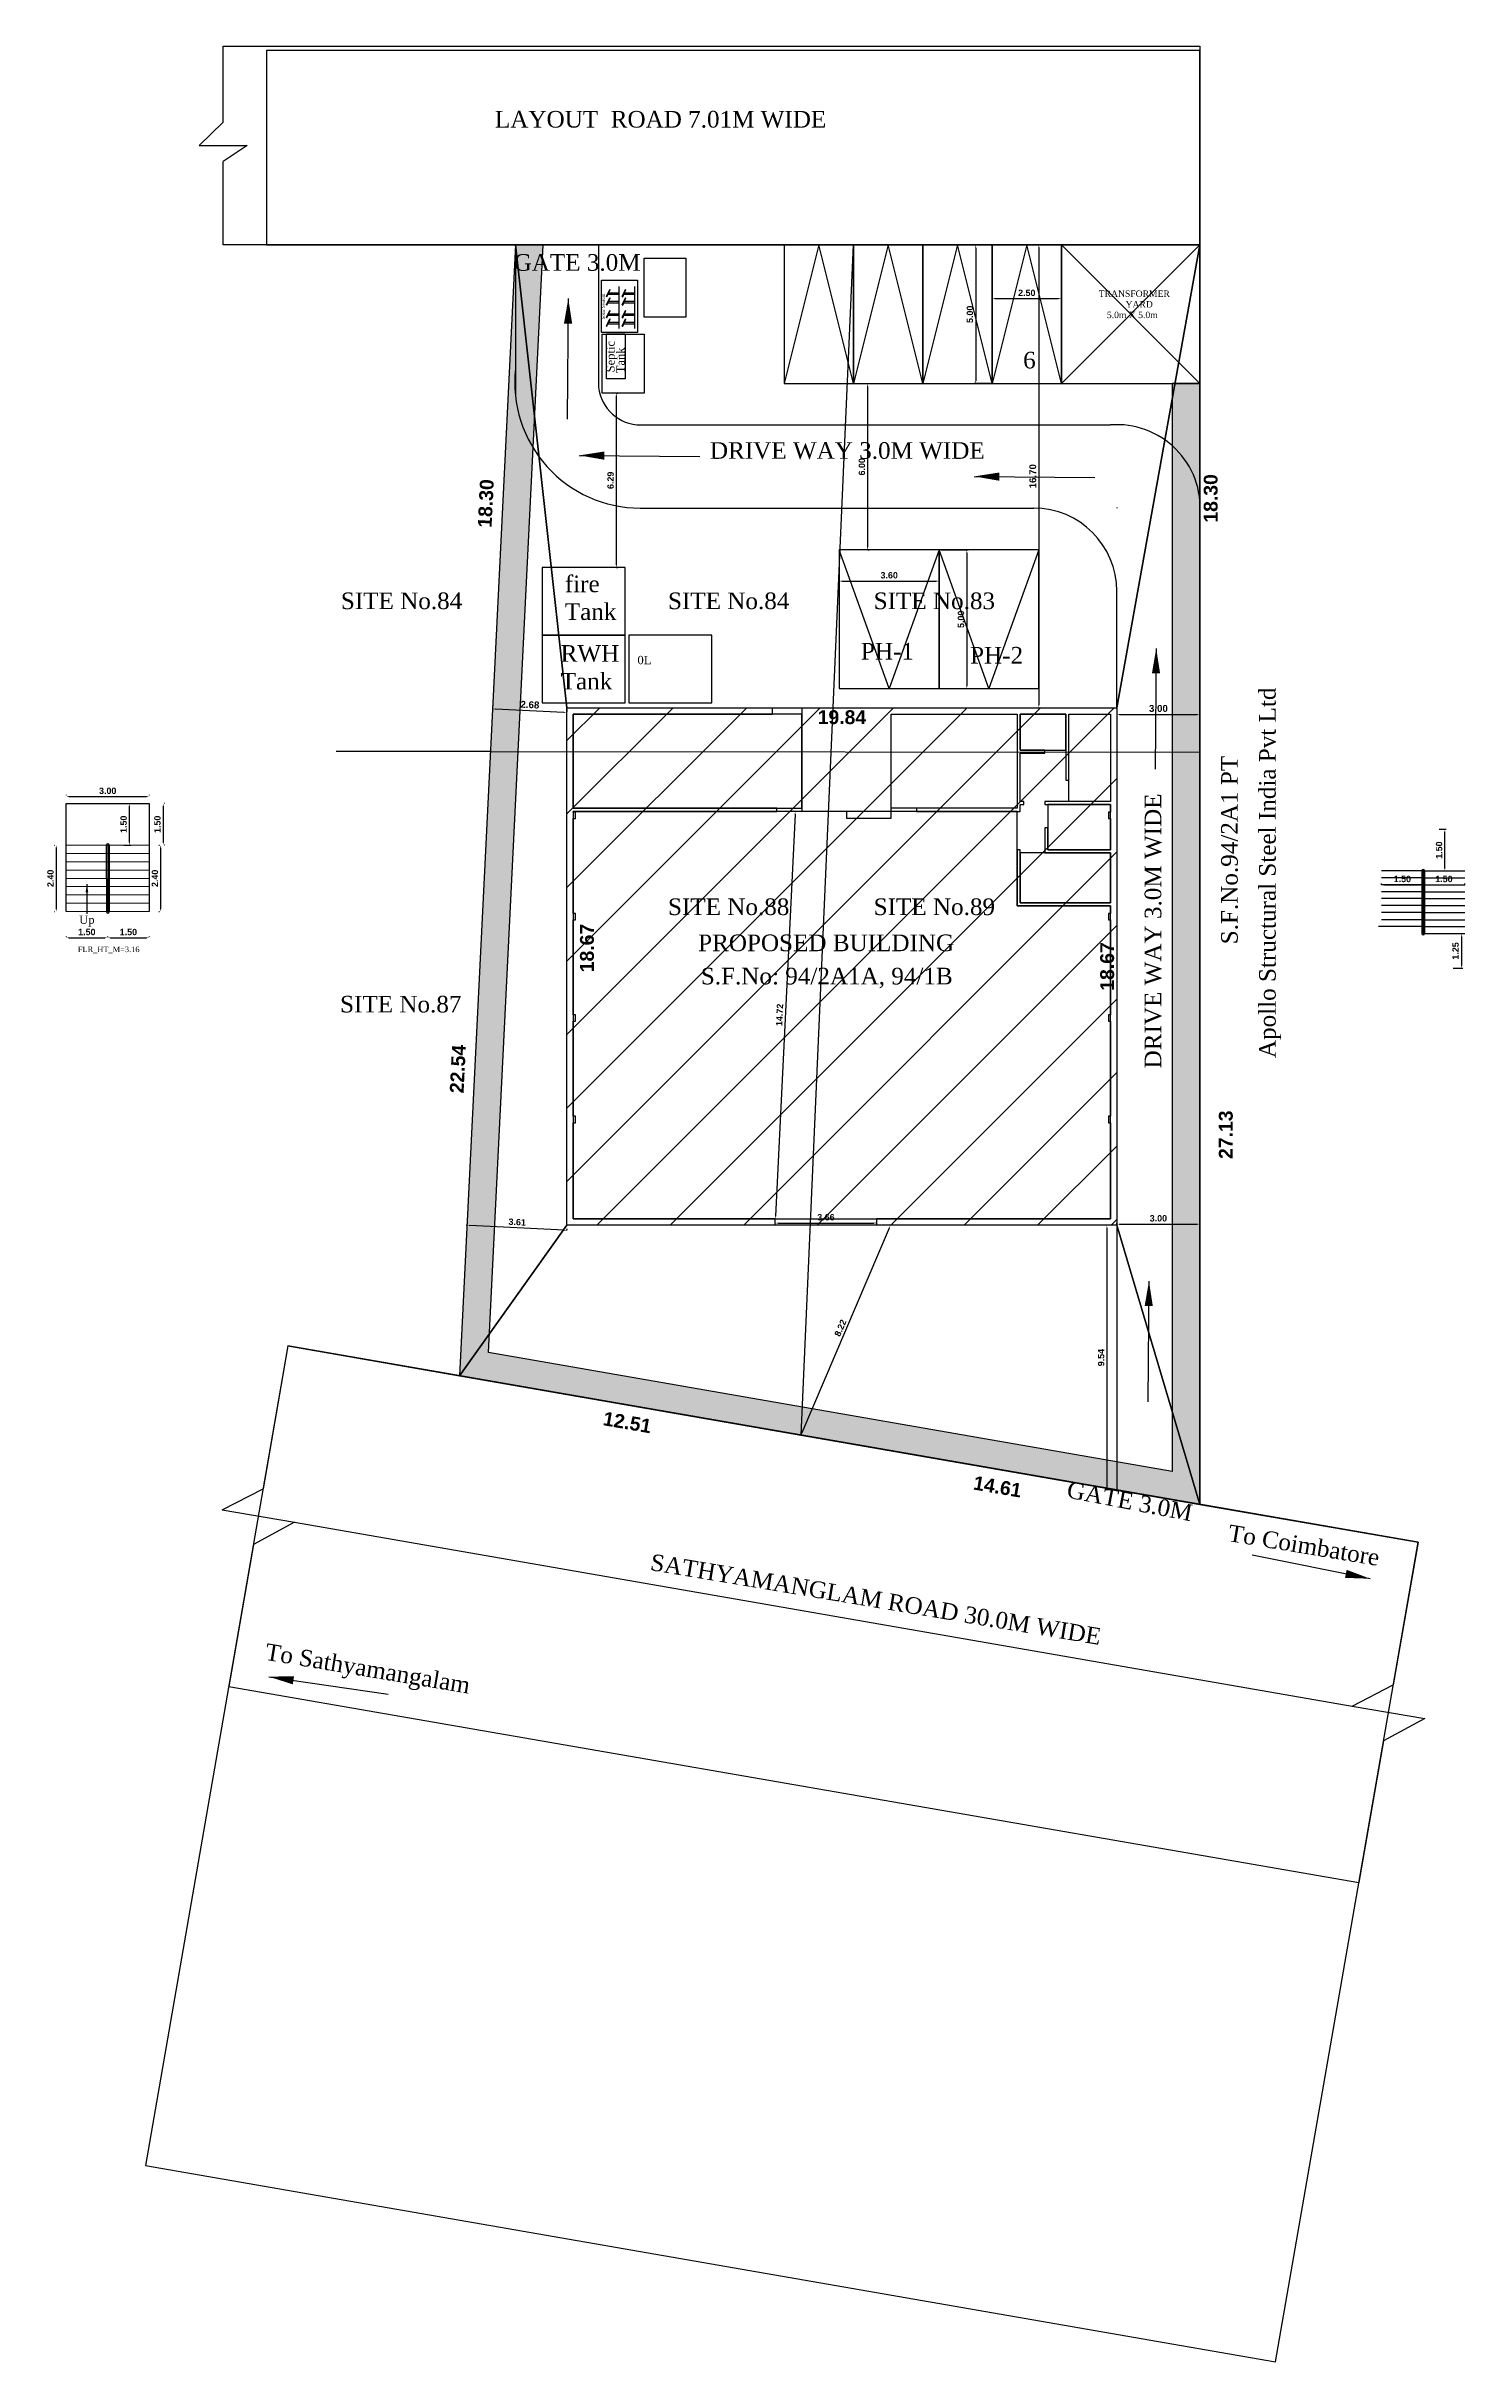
# Model space of a CAD drawing. Header units: metres. Extents: x -54 to 177, y -43 to 77.
# Drawn here: x -48.4 to 2.8, y -6.6 to 76.9 of the extents above; entities that cross this region are included whole.
import ezdxf
from ezdxf.lldxf.tags import DXFTag

# ---------------------------------------------------------------- set-up
doc = ezdxf.new("R2010")
doc.units = ezdxf.units.M
doc.header["$LTSCALE"] = 2
doc.header["$MEASUREMENT"] = 0
doc.header["$PDMODE"] = 34
doc.header["$PDSIZE"] = -2
for name, color, linetype in [('BLK_1_COVERED_AREA', 140, 'Continuous'), ('BLK_1_FLR_0_BLT_UP_AREA', 52, 'Continuous'), ('BLK_1_FLR_0_CARPET_AREA', 52, 'Continuous'), ('BLK_1_FLR_0_EXIT_WIDTH_DOOR', 2, 'Continuous'), ('BLK_1_FLR_0_REGULAR_ROOM', 2, 'Continuous'), ('BLK_1_FLR_0_WC_BATH', 233, 'Continuous'), ('BLK_1_FLR_1_STAIR_1', 1, 'Continuous'), ('BLK_1_LVL_0_BLDG_FOOT_PRINT', 1, 'Continuous'), ('BLK_1_LVL_0_FRONT_SETBACK', 2, 'Continuous'), ('BLK_1_LVL_0_REAR_SETBACK', 11, 'Continuous'), ('BLK_1_LVL_0_SIDE_SETBACK1', 171, 'Continuous'), ('BLK_1_LVL_0_SIDE_SETBACK2', 102, 'Continuous'), ('DA_PARKING', 1, 'Continuous'), ('DRIVEWAY', 255, 'Continuous'), ('PARKING_SLOT', 30, 'Continuous'), ('PLOT_BOUNDARY', 70, 'Continuous'), ('ROAD_WIDTH', 1, 'Continuous'), ('RWH', 130, 'Continuous'), ('SEPTIC_TANK_n', 2, 'Continuous'), ('SURRENDER_ROAD_WIDTH', 2, 'Continuous'), ('UG_SUMP', 194, 'Continuous'), ('wall', 7, 'Continuous'), ('WASTE_MANAGEMENT', 240, 'Continuous'), ('WATER_TANK_CALCULATION', 6, 'Continuous')]:
    doc.layers.add(name, color=color, linetype=linetype)
for name, color, linetype, lineweight in [('BLK_1_FLR_1_STAIR_1_FLIGHT_1', 7, 'Continuous', 0), ('BLK_1_FLR_1_STAIR_1_FLIGHT_2', 7, 'Continuous', 0), ('BLK_1_FLR_1_STAIR_1_LANDING_1', 7, 'Continuous', 0), ('DIST_EXIT', 7, 'Continuous', 0)]:
    doc.layers.add(name, color=color, linetype=linetype, lineweight=lineweight)
doc.styles.add('ANAND', font='times.ttf')
doc.styles.get("Standard").update_dxf_attribs({"font": 'swisseb.ttf'})
tags = doc.linetypes.add('HIDDEN2', pattern=[4.7625, 3.175, -1.5875]).pattern_tags.tags
tags[6:7] = [DXFTag(74, 4), DXFTag(75, 0), DXFTag(340, '0'), DXFTag(46, 1.0), DXFTag(50, 0.0), DXFTag(44, 0.0), DXFTag(45, 0.0)]
tags[4:5] = [DXFTag(74, 4), DXFTag(75, 0), DXFTag(340, '0'), DXFTag(46, 1.0), DXFTag(50, 0.0), DXFTag(44, 0.0), DXFTag(45, 0.0)]
doc.dimstyles.new('V1', dxfattribs={"dimtxt": 0.23, "dimasz": 0.1, "dimexe": 0.05, "dimexo": 0.0625, "dimgap": 0.09, "dimtad": 1, "dimzin": 0, "dimdsep": 46, "dimtxsty": 'Standard', "dimcen": 0.09, "dimadec": 0, "dimazin": 0, "dimtfac": 1, "dimtix": 1, "dimtofl": 0, "dimtmove": 2, "dimatfit": 0, "dimfxl": 0, "dimtolj": 1, "dimtzin": 0, "dimarcsym": 0})

msp = doc.modelspace()

# ---------------------------------------------------------------- texts
at = {"style": 'ANAND'}
for s, height, p in [('LAYOUT  ROAD 7.01M WIDE', 0.6, (-32.167, 74.0001)), ('GATE 3.0M', 0.6, (-31.4926, 68.8365)), ('TRANSFORMER', 0.23, (-10.3796, 67.8955)), ('YARD', 0.23, (-9.4115, 67.5122)), ('5.0m X 5.0m', 0.23, (-10.0849, 67.1288)), ('6', 0.6, (-13.1076, 65.3134)), ('DRIVE WAY 3.0M WIDE', 0.6, (-24.4088, 62.054)), ('SITE No.84', 0.6, (-37.727, 56.6324)), ('SITE No.84', 0.6, (-25.9227, 56.6324)), ('SITE No.83', 0.6, (-18.5011, 56.6324)), ('PH-1', 0.6, (-18.9596, 54.8141)), ('PH-2', 0.6, (-15.0212, 54.6699)), ('SITE No.88', 0.6, (-25.9227, 45.5992)), ('SITE No.89', 0.6, (-18.5011, 45.5992)), ('Up', 0.3, (-47.1689, 45.283)), ('PROPOSED BUILDING', 0.6, (-24.8349, 44.2964)), ('S.F.No: 94/2A1A, 94/1B', 0.6, (-24.7374, 43.0983)), ('SITE No.87', 0.6, (-37.7554, 42.0856))]:
    msp.add_text(s, height=height, dxfattribs=at).set_placement(p)
for s, height, rotation, p in [('Solar System', 0.115, 90, (-28.199, 67.0823)), ('Septic', 0.3, 90, (-27.8466, 65.1716)), ('Tank', 0.3, 90, (-27.4851, 65.1404)), ('Apollo Structural Steel India Pvt Ltd', 0.6, 90, (-3.9934, 40.4399)), ('S.F.No.94/2A1 PT', 0.6, 90, (-5.3638, 44.5451)), ('DRIVE WAY 3.0M WIDE', 0.6, 90, (-8.1223, 40.0683)), ('GATE 3.0M', 0.6, 349.109079, (-11.5662, 24.5994)), ('To Coimbatore', 0.6, 350.549021, (-5.7434, 23.029)), ('SATHYAMANGLAM ROAD 30.0M WIDE', 0.6, 350.549021, (-26.5912, 21.9771)), ('To Sathyamangalam', 0.6, 350.549021, (-40.4916, 18.7452))]:
    msp.add_text(s, height=height, rotation=rotation, dxfattribs=at).set_placement(p)
at = {"char_height": 0.6, "width": 2.130714, "attachment_point": 1, "style": 'ANAND'}
for s, insert in [('fire Tank', (-29.6452, 57.8427)), ('RWH\\PTank', (-29.7952, 55.3345))]:
    msp.add_mtext(s, dxfattribs=dict(at, insert=insert))
at = {"layer": 'BLK_1_FLR_1_STAIR_1', "linetype": 'Continuous', "insert": (-46.1045, 44.4625), "char_height": 0.2, "width": 2.4, "attachment_point": 2, "style": 'ANAND'}
msp.add_mtext('FLR_HT_M=3.16', dxfattribs=at)
at = {"layer": 'UG_SUMP', "color": 194, "insert": (-27.1367, 54.9472), "char_height": 0.3, "width": 2.130714, "attachment_point": 1, "style": 'ANAND'}
msp.add_mtext(' 0L', dxfattribs=at)

# ---------------------------------------------------------------- blocks, each defined once
blk = doc.blocks.new('*D84')
at = {"color": 0, "lineweight": -2}
for p, q in [((-12.913, 69.776), (-12.491, 69.776)), ((-12.541, 69.676), (-12.541, 53.178)), ((-12.913, 53.078), (-12.491, 53.078))]:
    blk.add_line(p, q, dxfattribs=at)
at = {"color": 0}
for points in [[(-12.558, 69.676), (-12.524, 69.676), (-12.541, 69.776)], [(-12.558, 53.178), (-12.524, 53.178), (-12.541, 53.078)]]:
    blk.add_solid(points, dxfattribs=at)
at = {"layer": 'Defpoints', "color": 0}
for p in [(-12.976, 69.776), (-12.976, 53.078), (-12.541, 53.078)]:
    blk.add_point(p, dxfattribs=at)
at = {"color": 0, "insert": (-12.759, 61.427), "char_height": 0.25, "attachment_point": 5, "rotation": 90}
blk.add_mtext('\\A1;16.70', dxfattribs=at)
blk = doc.blocks.new('*D85')
at = {"color": 0, "lineweight": -2}
for p, q in [((-32.249, 53.149), (-32.257, 52.984)), ((-29.677, 52.906), (-32.155, 53.029)), ((-29.572, 53.016), (-29.58, 52.851))]:
    blk.add_line(p, q, dxfattribs=at)
at = {"color": 0}
for points in [[(-32.154, 53.045), (-32.156, 53.012), (-32.255, 53.034)], [(-29.676, 52.923), (-29.678, 52.889), (-29.577, 52.901)]]:
    blk.add_solid(points, dxfattribs=at)
at = {"layer": 'Defpoints', "color": 0}
for p in [(-32.255, 53.034), (-32.246, 53.211), (-29.568, 53.078)]:
    blk.add_point(p, dxfattribs=at)
at = {"color": 0, "insert": (-30.905, 53.186), "char_height": 0.25, "attachment_point": 5, "rotation": 357.16423}
blk.add_mtext('\\A1;2.68', dxfattribs=at)
blk = doc.blocks.new('*D86')
at = {"color": 0, "lineweight": -2}
for p, q in [((-9.726, 53.016), (-9.726, 52.781)), ((-9.626, 52.831), (-6.826, 52.831)), ((-6.726, 53.016), (-6.726, 52.781))]:
    blk.add_line(p, q, dxfattribs=at)
at = {"color": 0}
for points in [[(-9.626, 52.848), (-9.626, 52.815), (-9.726, 52.831)], [(-6.826, 52.848), (-6.826, 52.815), (-6.726, 52.831)]]:
    blk.add_solid(points, dxfattribs=at)
at = {"layer": 'Defpoints', "color": 0}
for p in [(-9.726, 53.078), (-6.726, 53.078), (-6.726, 52.831)]:
    blk.add_point(p, dxfattribs=at)
at = {"color": 0, "insert": (-8.226, 53.05), "char_height": 0.25, "attachment_point": 5}
blk.add_mtext('\\A1;3.00', dxfattribs=at)
blk = doc.blocks.new('*D38')
at = {"layer": 'Defpoints', "color": 0}
for p in [(-32.599, 51.288), (-30.578, 51.187), (-31.693, 28.672)]:
    blk.add_point(p, dxfattribs=at)
at = {"color": 0, "insert": (-33.503, 40.047), "char_height": 0.5, "attachment_point": 5, "rotation": 87.16423}
blk.add_mtext('\\A1;22.54', dxfattribs=at)
blk = doc.blocks.new('*D39')
at = {"layer": 'Defpoints', "color": 0}
for p in [(-31.694, 69.565), (-29.672, 69.465), (-30.578, 51.187)]:
    blk.add_point(p, dxfattribs=at)
at = {"color": 0, "insert": (-32.493, 60.444), "char_height": 0.5, "attachment_point": 5, "rotation": 87.16423}
blk.add_mtext('\\A1;18.30', dxfattribs=at)
blk = doc.blocks.new('*D87')
at = {"layer": 'Defpoints', "color": 0}
for p in [(-33.446, 28.983), (-21.12, 26.844), (-21.286, 25.888)]:
    blk.add_point(p, dxfattribs=at)
at = {"color": 0, "insert": (-27.39, 27.299), "char_height": 0.5, "attachment_point": 5, "rotation": 350.15512}
blk.add_mtext('\\A1;12.51', dxfattribs=at)
blk = doc.blocks.new('*D88')
at = {"layer": 'Defpoints', "color": 0}
for p in [(-21.12, 26.844), (-6.726, 24.346), (-6.892, 23.389)]:
    blk.add_point(p, dxfattribs=at)
at = {"color": 0, "insert": (-14.03, 24.98), "char_height": 0.5, "attachment_point": 5, "rotation": 350.15512}
blk.add_mtext('\\A1;14.61', dxfattribs=at)
blk = doc.blocks.new('*D40')
at = {"layer": 'Defpoints', "color": 0}
for p in [(-26.049, 53.744), (-28.497, 35.075), (-26.049, 35.075)]:
    blk.add_point(p, dxfattribs=at)
at = {"color": 0, "insert": (-28.844, 44.409), "char_height": 0.5, "attachment_point": 5, "rotation": 90}
blk.add_mtext('\\A1;18.67', dxfattribs=at)
blk = doc.blocks.new('*D41')
at = {"layer": 'Defpoints', "color": 0}
for p in [(-9.286, 51.241), (-9.286, 24.111), (-5.445, 24.111)]:
    blk.add_point(p, dxfattribs=at)
at = {"color": 0, "insert": (-5.792, 37.676), "char_height": 0.5, "attachment_point": 5, "rotation": 90}
blk.add_mtext('\\A1;27.13', dxfattribs=at)
blk = doc.blocks.new('*D42')
at = {"layer": 'Defpoints', "color": 0}
for p in [(-6.726, 69.776), (-5.989, 69.776), (-6.726, 51.476)]:
    blk.add_point(p, dxfattribs=at)
at = {"color": 0, "insert": (-6.336, 60.626), "char_height": 0.5, "attachment_point": 5, "rotation": 90}
blk.add_mtext('\\A1;18.30', dxfattribs=at)
blk = doc.blocks.new('*D43')
at = {"color": 0, "lineweight": -2}
for p, q in [((-14.288, 69.766), (-14.869, 69.766)), ((-14.819, 69.666), (-14.819, 64.866)), ((-14.288, 64.766), (-14.869, 64.766))]:
    blk.add_line(p, q, dxfattribs=at)
at = {"color": 0}
for points in [[(-14.835, 69.666), (-14.802, 69.666), (-14.819, 69.766)], [(-14.835, 64.866), (-14.802, 64.866), (-14.819, 64.766)]]:
    blk.add_solid(points, dxfattribs=at)
at = {"layer": 'Defpoints', "color": 0}
for p in [(-14.226, 69.766), (-14.819, 64.766), (-14.226, 64.766)]:
    blk.add_point(p, dxfattribs=at)
at = {"color": 0, "insert": (-15.027, 67.266), "char_height": 0.23, "attachment_point": 5, "rotation": 90}
blk.add_mtext('\\A1;5.00', dxfattribs=at)
blk = doc.blocks.new('*D44')
at = {"color": 0, "lineweight": -2}
for p, q in [((-14.226, 67.831), (-14.226, 67.881)), ((-14.126, 67.831), (-11.826, 67.831)), ((-11.726, 67.831), (-11.726, 67.881))]:
    blk.add_line(p, q, dxfattribs=at)
at = {"color": 0}
for points in [[(-14.126, 67.847), (-14.126, 67.814), (-14.226, 67.831)], [(-11.826, 67.847), (-11.826, 67.814), (-11.726, 67.831)]]:
    blk.add_solid(points, dxfattribs=at)
at = {"layer": 'Defpoints', "color": 0}
for p in [(-14.226, 67.783), (-11.726, 67.831), (-11.726, 67.783)]:
    blk.add_point(p, dxfattribs=at)
at = {"color": 0, "insert": (-12.976, 68.039), "char_height": 0.23, "attachment_point": 5}
blk.add_mtext('\\A1;2.50', dxfattribs=at)
blk = doc.blocks.new('*D45')
at = {"color": 0, "lineweight": -2}
for p, q in [((-19.741, 57.497), (-19.741, 57.694)), ((-19.641, 57.644), (-16.241, 57.644)), ((-16.141, 57.497), (-16.141, 57.694))]:
    blk.add_line(p, q, dxfattribs=at)
at = {"color": 0}
for points in [[(-19.641, 57.661), (-19.641, 57.627), (-19.741, 57.644)], [(-16.241, 57.661), (-16.241, 57.627), (-16.141, 57.644)]]:
    blk.add_solid(points, dxfattribs=at)
at = {"layer": 'Defpoints', "color": 0}
for p in [(-16.141, 57.644), (-19.741, 57.434), (-16.141, 57.434)]:
    blk.add_point(p, dxfattribs=at)
at = {"color": 0, "insert": (-17.941, 57.852), "char_height": 0.23, "attachment_point": 5}
blk.add_mtext('\\A1;3.60', dxfattribs=at)
blk = doc.blocks.new('*D46')
at = {"color": 0, "lineweight": -2}
for p, q in [((-16.078, 58.766), (-15.091, 58.766)), ((-15.141, 58.666), (-15.141, 53.866)), ((-16.078, 53.766), (-15.091, 53.766))]:
    blk.add_line(p, q, dxfattribs=at)
at = {"color": 0}
for points in [[(-15.158, 58.666), (-15.124, 58.666), (-15.141, 58.766)], [(-15.158, 53.866), (-15.124, 53.866), (-15.141, 53.766)]]:
    blk.add_solid(points, dxfattribs=at)
at = {"layer": 'Defpoints', "color": 0}
for p in [(-16.141, 58.766), (-16.141, 53.766), (-15.141, 53.766)]:
    blk.add_point(p, dxfattribs=at)
at = {"color": 0, "insert": (-15.349, 56.266), "char_height": 0.23, "attachment_point": 5, "rotation": 90}
blk.add_mtext('\\A1;5.00', dxfattribs=at)
blk = doc.blocks.new('*D90')
at = {"layer": 'Defpoints', "color": 0}
for p in [(-9.726, 53.078), (-9.726, 53.078), (-9.726, 34.41)]:
    blk.add_point(p, dxfattribs=at)
at = {"color": 0, "insert": (-10.073, 43.744), "char_height": 0.5, "attachment_point": 5, "rotation": 90}
blk.add_mtext('\\A1;18.67', dxfattribs=at)
blk = doc.blocks.new('*D91')
at = {"layer": 'Defpoints', "color": 0}
for p in [(-29.568, 53.078), (-9.726, 53.078), (-29.568, 52.386)]:
    blk.add_point(p, dxfattribs=at)
at = {"color": 0, "insert": (-19.647, 52.732), "char_height": 0.5, "attachment_point": 5}
blk.add_mtext('\\A1;19.84', dxfattribs=at)
blk = doc.blocks.new('*D92')
at = {"color": 0, "lineweight": -2}
for p, q in [((-9.726, 34.452), (-9.726, 34.502)), ((-9.626, 34.452), (-6.826, 34.452)), ((-6.726, 34.452), (-6.726, 34.502))]:
    blk.add_line(p, q, dxfattribs=at)
at = {"color": 0}
for points in [[(-9.626, 34.468), (-9.626, 34.435), (-9.726, 34.452)], [(-6.826, 34.468), (-6.826, 34.435), (-6.726, 34.452)]]:
    blk.add_solid(points, dxfattribs=at)
at = {"layer": 'Defpoints', "color": 0}
for p in [(-9.726, 34.41), (-6.726, 34.452), (-6.726, 34.41)]:
    blk.add_point(p, dxfattribs=at)
at = {"color": 0, "insert": (-8.226, 34.66), "char_height": 0.23, "attachment_point": 5}
blk.add_mtext('\\A1;3.00', dxfattribs=at)
blk = doc.blocks.new('*D93')
at = {"color": 0, "lineweight": -2}
for p, q in [((-9.788, 34.41), (-10.135, 34.41)), ((-10.085, 34.31), (-10.085, 24.966)), ((-9.788, 24.866), (-10.135, 24.866))]:
    blk.add_line(p, q, dxfattribs=at)
at = {"color": 0}
for points in [[(-10.102, 34.31), (-10.068, 34.31), (-10.085, 34.41)], [(-10.102, 24.966), (-10.068, 24.966), (-10.085, 24.866)]]:
    blk.add_solid(points, dxfattribs=at)
at = {"layer": 'Defpoints', "color": 0}
for p in [(-9.726, 34.41), (-10.085, 24.866), (-9.726, 24.866)]:
    blk.add_point(p, dxfattribs=at)
at = {"color": 0, "insert": (-10.293, 29.638), "char_height": 0.23, "attachment_point": 5, "rotation": 90}
blk.add_mtext('\\A1;9.54', dxfattribs=at)
blk = doc.blocks.new('*D94')
at = {"color": 0, "lineweight": -2}
for p, q in [((-33.178, 34.407), (-33.175, 34.457)), ((-29.668, 34.233), (-33.078, 34.402)), ((-29.568, 34.228), (-29.566, 34.278))]:
    blk.add_line(p, q, dxfattribs=at)
at = {"color": 0}
for points in [[(-33.077, 34.418), (-33.079, 34.385), (-33.178, 34.407)], [(-29.668, 34.25), (-29.669, 34.216), (-29.568, 34.228)]]:
    blk.add_solid(points, dxfattribs=at)
at = {"layer": 'Defpoints', "color": 0}
for p in [(-33.178, 34.407), (-33.178, 34.407), (-29.568, 34.228)]:
    blk.add_point(p, dxfattribs=at)
at = {"color": 0, "insert": (-31.363, 34.525), "char_height": 0.23, "attachment_point": 5, "rotation": 357.16423}
blk.add_mtext('\\A1;3.61', dxfattribs=at)
blk = doc.blocks.new('*D130')
at = {"layer": 'Defpoints', "color": 0}
for p in [(-27.785, 64.421), (-27.785, 64.421), (-27.785, 58.134)]:
    blk.add_point(p, dxfattribs=at)
at = {"layer": 'SEPTIC_TANK_n', "color": 0, "lineweight": -2}
for p, q in [((-27.785, 64.421), (-27.735, 64.421)), ((-27.785, 58.234), (-27.785, 64.321)), ((-27.785, 58.134), (-27.735, 58.134))]:
    blk.add_line(p, q, dxfattribs=at)
at = {"layer": 'SEPTIC_TANK_n', "color": 0}
for points in [[(-27.801, 64.321), (-27.768, 64.321), (-27.785, 64.421)], [(-27.801, 58.234), (-27.768, 58.234), (-27.785, 58.134)]]:
    blk.add_solid(points, dxfattribs=at)
at = {"layer": 'SEPTIC_TANK_n', "color": 0, "insert": (-27.993, 61.278), "char_height": 0.23, "attachment_point": 5, "rotation": 90}
blk.add_mtext('\\A1;6.29', dxfattribs=at)
blk = doc.blocks.new('*D131')
at = {"layer": 'Defpoints', "color": 0}
for p in [(-17.896, 34.41), (-17.896, 34.41), (-21.12, 26.844)]:
    blk.add_point(p, dxfattribs=at)
at = {"layer": 'DIST_EXIT', "color": 0, "lineweight": -2}
for p, q in [((-21.081, 26.936), (-17.935, 34.318)), ((-17.953, 34.434), (-17.942, 34.429)), ((-21.178, 26.868), (-21.166, 26.863))]:
    blk.add_line(p, q, dxfattribs=at)
at = {"layer": 'DIST_EXIT', "color": 0}
for points in [[(-17.95, 34.324), (-17.92, 34.311), (-17.896, 34.41)], [(-21.097, 26.942), (-21.066, 26.929), (-21.12, 26.844)]]:
    blk.add_solid(points, dxfattribs=at)
at = {"layer": 'DIST_EXIT', "color": 0, "insert": (-19.7, 30.708), "char_height": 0.23, "attachment_point": 5, "rotation": 66.91615}
blk.add_mtext('\\A1;8.22', dxfattribs=at)
blk = doc.blocks.new('*D132')
at = {"layer": 'BLK_1_FLR_0_EXIT_WIDTH_DOOR', "color": 0, "linetype": 'Continuous', "lineweight": -2}
for p, q in [((-22.052, 34.49), (-22.052, 34.54)), ((-18.393, 34.49), (-18.393, 34.54))]:
    blk.add_line(p, q, dxfattribs=at)
at = {"layer": 'BLK_1_FLR_0_EXIT_WIDTH_DOOR', "color": 0, "lineweight": -2}
blk.add_line((-21.952, 34.49), (-18.493, 34.49), dxfattribs=at)
at = {"layer": 'BLK_1_FLR_0_EXIT_WIDTH_DOOR', "color": 0}
for points in [[(-21.952, 34.506), (-21.952, 34.473), (-22.052, 34.49)], [(-18.493, 34.506), (-18.493, 34.473), (-18.393, 34.49)]]:
    blk.add_solid(points, dxfattribs=at)
at = {"layer": 'Defpoints', "color": 0}
for p in [(-22.052, 34.49), (-18.393, 34.49), (-18.393, 34.49)]:
    blk.add_point(p, dxfattribs=at)
at = {"layer": 'BLK_1_FLR_0_EXIT_WIDTH_DOOR', "color": 0, "insert": (-20.223, 34.698), "char_height": 0.23, "attachment_point": 5}
blk.add_mtext('\\A1;3.66', dxfattribs=at)
blk = doc.blocks.new('*D133')
at = {"layer": 'Defpoints', "color": 0}
for p in [(-18.717, 64.766), (-18.717, 64.766), (-18.717, 58.766)]:
    blk.add_point(p, dxfattribs=at)
at = {"layer": 'DRIVEWAY', "color": 0, "lineweight": -2}
for p, q in [((-18.717, 64.766), (-18.667, 64.766)), ((-18.717, 58.866), (-18.717, 64.666)), ((-18.717, 58.766), (-18.667, 58.766))]:
    blk.add_line(p, q, dxfattribs=at)
at = {"layer": 'DRIVEWAY', "color": 0}
for points in [[(-18.734, 64.666), (-18.7, 64.666), (-18.717, 64.766)], [(-18.734, 58.866), (-18.7, 58.866), (-18.717, 58.766)]]:
    blk.add_solid(points, dxfattribs=at)
at = {"layer": 'DRIVEWAY', "color": 0, "insert": (-18.925, 61.766), "char_height": 0.23, "attachment_point": 5, "rotation": 90}
blk.add_mtext('\\A1;6.00', dxfattribs=at)
blk = doc.blocks.new('*D134')
at = {"layer": 'BLK_1_FLR_1_STAIR_1_FLIGHT_1', "color": 0, "linetype": 'Continuous', "lineweight": -2}
for p, q in [((-47.643, 44.841), (-47.643, 44.828)), ((-47.543, 44.778), (-46.243, 44.778)), ((-46.143, 44.841), (-46.143, 44.828))]:
    blk.add_line(p, q, dxfattribs=at)
at = {"layer": 'BLK_1_FLR_1_STAIR_1_FLIGHT_1', "color": 0, "linetype": 'Continuous'}
for points in [[(-47.543, 44.795), (-47.543, 44.762), (-47.643, 44.778)], [(-46.243, 44.795), (-46.243, 44.762), (-46.143, 44.778)]]:
    blk.add_solid(points, dxfattribs=at)
at = {"layer": 'Defpoints', "color": 0, "linetype": 'Continuous'}
for p in [(-47.643, 44.778), (-46.143, 44.778), (-46.143, 44.778)]:
    blk.add_point(p, dxfattribs=at)
at = {"layer": 'BLK_1_FLR_1_STAIR_1_FLIGHT_1', "color": 0, "linetype": 'Continuous', "insert": (-46.893, 44.986), "char_height": 0.23, "attachment_point": 5}
blk.add_mtext('\\A1;1.50', dxfattribs=at)
blk = doc.blocks.new('*D135')
at = {"layer": 'BLK_1_FLR_1_STAIR_1_FLIGHT_2', "color": 0, "linetype": 'Continuous', "lineweight": -2}
for p, q in [((-46.143, 44.841), (-46.143, 44.828)), ((-46.043, 44.778), (-44.743, 44.778)), ((-44.643, 44.841), (-44.643, 44.828))]:
    blk.add_line(p, q, dxfattribs=at)
at = {"layer": 'BLK_1_FLR_1_STAIR_1_FLIGHT_2', "color": 0, "linetype": 'Continuous'}
for points in [[(-46.043, 44.795), (-46.043, 44.762), (-46.143, 44.778)], [(-44.743, 44.795), (-44.743, 44.762), (-44.643, 44.778)]]:
    blk.add_solid(points, dxfattribs=at)
at = {"layer": 'Defpoints', "color": 0, "linetype": 'Continuous'}
for p in [(-46.143, 44.778), (-44.643, 44.778), (-44.643, 44.778)]:
    blk.add_point(p, dxfattribs=at)
at = {"layer": 'BLK_1_FLR_1_STAIR_1_FLIGHT_2', "color": 0, "linetype": 'Continuous', "insert": (-45.393, 44.986), "char_height": 0.23, "attachment_point": 5}
blk.add_mtext('\\A1;1.50', dxfattribs=at)
blk = doc.blocks.new('*D140')
at = {"layer": 'Defpoints', "color": 0}
for p in [(-21.332, 49.338), (-22.052, 34.64), (-22.052, 34.64)]:
    blk.add_point(p, dxfattribs=at)
at = {"layer": 'DIST_EXIT', "color": 0, "linetype": 'Continuous', "lineweight": -2}
for p, q in [((-21.332, 49.338), (-21.382, 49.341)), ((-22.052, 34.64), (-22.102, 34.642))]:
    blk.add_line(p, q, dxfattribs=at)
at = {"layer": 'DIST_EXIT', "color": 0, "lineweight": -2}
blk.add_line((-21.337, 49.239), (-22.047, 34.739), dxfattribs=at)
at = {"layer": 'DIST_EXIT', "color": 0}
for points in [[(-21.354, 49.239), (-21.32, 49.238), (-21.332, 49.338)], [(-22.064, 34.74), (-22.031, 34.739), (-22.052, 34.64)]]:
    blk.add_solid(points, dxfattribs=at)
at = {"layer": 'DIST_EXIT', "color": 0, "insert": (-21.897, 41.999), "char_height": 0.23, "attachment_point": 5, "rotation": 87.1944}
blk.add_mtext('\\A1;14.72', dxfattribs=at)
blk = doc.blocks.new('*D146')
at = {"color": 0, "lineweight": -2}
for p, q in [((2.412, 44.931), (2.755, 44.931)), ((2.705, 44.831), (2.705, 43.781)), ((2.412, 43.681), (2.755, 43.681))]:
    blk.add_line(p, q, dxfattribs=at)
at = {"color": 0}
for points in [[(2.689, 44.831), (2.722, 44.831), (2.705, 44.931)], [(2.689, 43.781), (2.722, 43.781), (2.705, 43.681)]]:
    blk.add_solid(points, dxfattribs=at)
at = {"layer": 'Defpoints', "color": 0}
for p in [(2.35, 44.931), (2.35, 43.681), (2.705, 43.681)]:
    blk.add_point(p, dxfattribs=at)
at = {"color": 0, "insert": (2.497, 44.306), "char_height": 0.23, "attachment_point": 5, "rotation": 90}
blk.add_mtext('\\A1;1.25', dxfattribs=at)
blk = doc.blocks.new('*D147')
at = {"color": 0, "lineweight": -2}
for p, q in [((1.909, 48.691), (2.16, 48.691)), ((2.11, 47.291), (2.11, 48.591)), ((1.909, 47.191), (2.16, 47.191))]:
    blk.add_line(p, q, dxfattribs=at)
at = {"color": 0}
for points in [[(2.093, 48.591), (2.126, 48.591), (2.11, 48.691)], [(2.093, 47.291), (2.126, 47.291), (2.11, 47.191)]]:
    blk.add_solid(points, dxfattribs=at)
at = {"layer": 'Defpoints', "color": 0}
for p in [(1.847, 48.691), (2.11, 48.691), (1.847, 47.191)]:
    blk.add_point(p, dxfattribs=at)
at = {"color": 0, "insert": (1.902, 47.941), "char_height": 0.23, "attachment_point": 5, "rotation": 90}
blk.add_mtext('\\A1;1.50', dxfattribs=at)
blk = doc.blocks.new('*D148')
at = {"color": 0, "lineweight": -2}
for p, q in [((-0.173, 46.691), (-0.173, 46.741)), ((-0.073, 46.691), (1.228, 46.691)), ((1.328, 46.691), (1.328, 46.741))]:
    blk.add_line(p, q, dxfattribs=at)
at = {"color": 0}
for points in [[(-0.073, 46.708), (-0.073, 46.675), (-0.173, 46.691)], [(1.228, 46.708), (1.228, 46.675), (1.328, 46.691)]]:
    blk.add_solid(points, dxfattribs=at)
at = {"layer": 'Defpoints', "color": 0}
for p in [(-0.173, 46.691), (1.328, 46.691), (1.328, 46.691)]:
    blk.add_point(p, dxfattribs=at)
at = {"color": 0, "insert": (0.577, 46.899), "char_height": 0.23, "attachment_point": 5}
blk.add_mtext('\\A1;1.50', dxfattribs=at)
blk = doc.blocks.new('*D149')
at = {"color": 0, "lineweight": -2}
for p, q in [((1.328, 46.691), (1.328, 46.741)), ((1.428, 46.691), (2.727, 46.691)), ((2.827, 46.691), (2.827, 46.741))]:
    blk.add_line(p, q, dxfattribs=at)
at = {"color": 0}
for points in [[(1.428, 46.708), (1.428, 46.675), (1.328, 46.691)], [(2.727, 46.708), (2.727, 46.675), (2.827, 46.691)]]:
    blk.add_solid(points, dxfattribs=at)
at = {"layer": 'Defpoints', "color": 0}
for p in [(1.328, 46.691), (2.827, 46.691), (2.827, 46.691)]:
    blk.add_point(p, dxfattribs=at)
at = {"color": 0, "insert": (2.077, 46.899), "char_height": 0.23, "attachment_point": 5}
blk.add_mtext('\\A1;1.50', dxfattribs=at)
blk = doc.blocks.new('*D150')
at = {"color": 0, "lineweight": -2}
for p, q in [((-45.557, 49.623), (-45.307, 49.623)), ((-45.357, 48.223), (-45.357, 49.523)), ((-45.557, 48.123), (-45.307, 48.123))]:
    blk.add_line(p, q, dxfattribs=at)
at = {"color": 0}
for points in [[(-45.374, 49.523), (-45.34, 49.523), (-45.357, 49.623)], [(-45.374, 48.223), (-45.34, 48.223), (-45.357, 48.123)]]:
    blk.add_solid(points, dxfattribs=at)
at = {"layer": 'Defpoints', "color": 0}
for p in [(-45.62, 49.623), (-45.357, 49.623), (-45.62, 48.123)]:
    blk.add_point(p, dxfattribs=at)
at = {"color": 0, "insert": (-45.565, 48.873), "char_height": 0.23, "attachment_point": 5, "rotation": 90}
blk.add_mtext('\\A1;1.50', dxfattribs=at)
blk = doc.blocks.new('*D151')
at = {"layer": 'BLK_1_FLR_1_STAIR_1_LANDING_1', "color": 0, "linetype": 'Continuous', "lineweight": -2}
for p, q in [((-47.64, 49.933), (-47.64, 49.921)), ((-47.54, 49.871), (-44.74, 49.871)), ((-44.64, 49.933), (-44.64, 49.921))]:
    blk.add_line(p, q, dxfattribs=at)
at = {"layer": 'BLK_1_FLR_1_STAIR_1_LANDING_1', "color": 0, "linetype": 'Continuous'}
for points in [[(-47.54, 49.887), (-47.54, 49.854), (-47.64, 49.871)], [(-44.74, 49.887), (-44.74, 49.854), (-44.64, 49.871)]]:
    blk.add_solid(points, dxfattribs=at)
at = {"layer": 'Defpoints', "color": 0, "linetype": 'Continuous'}
for p in [(-47.64, 49.871), (-44.64, 49.871), (-44.64, 49.871)]:
    blk.add_point(p, dxfattribs=at)
at = {"layer": 'BLK_1_FLR_1_STAIR_1_LANDING_1', "color": 0, "linetype": 'Continuous', "insert": (-46.14, 50.079), "char_height": 0.23, "attachment_point": 5}
blk.add_mtext('\\A1;3.00', dxfattribs=at)
blk = doc.blocks.new('*D152')
at = {"layer": 'BLK_1_FLR_1_STAIR_1_FLIGHT_1', "color": 0, "linetype": 'Continuous', "lineweight": -2}
for p, q in [((-48.06, 48.123), (-48.047, 48.123)), ((-47.997, 48.023), (-47.997, 45.823)), ((-48.06, 45.723), (-48.047, 45.723))]:
    blk.add_line(p, q, dxfattribs=at)
at = {"layer": 'BLK_1_FLR_1_STAIR_1_FLIGHT_1', "color": 0, "linetype": 'Continuous'}
for points in [[(-48.014, 48.023), (-47.981, 48.023), (-47.997, 48.123)], [(-48.014, 45.823), (-47.981, 45.823), (-47.997, 45.723)]]:
    blk.add_solid(points, dxfattribs=at)
at = {"layer": 'Defpoints', "color": 0, "linetype": 'Continuous'}
for p in [(-47.997, 48.123), (-47.997, 45.723), (-47.997, 45.723)]:
    blk.add_point(p, dxfattribs=at)
at = {"layer": 'BLK_1_FLR_1_STAIR_1_FLIGHT_1', "color": 0, "linetype": 'Continuous', "insert": (-48.205, 46.923), "char_height": 0.23, "attachment_point": 5, "rotation": 90}
blk.add_mtext('\\A1;2.40', dxfattribs=at)
blk = doc.blocks.new('*D153')
at = {"layer": 'BLK_1_FLR_1_STAIR_1_FLIGHT_2', "color": 0, "linetype": 'Continuous', "lineweight": -2}
for p, q in [((-44.29, 48.123), (-44.277, 48.123)), ((-44.227, 45.823), (-44.227, 48.023)), ((-44.29, 45.723), (-44.277, 45.723))]:
    blk.add_line(p, q, dxfattribs=at)
at = {"layer": 'BLK_1_FLR_1_STAIR_1_FLIGHT_2', "color": 0, "linetype": 'Continuous'}
for points in [[(-44.244, 48.023), (-44.211, 48.023), (-44.227, 48.123)], [(-44.244, 45.823), (-44.211, 45.823), (-44.227, 45.723)]]:
    blk.add_solid(points, dxfattribs=at)
at = {"layer": 'Defpoints', "color": 0, "linetype": 'Continuous'}
for p in [(-44.227, 48.123), (-44.227, 48.123), (-44.227, 45.723)]:
    blk.add_point(p, dxfattribs=at)
at = {"layer": 'BLK_1_FLR_1_STAIR_1_FLIGHT_2', "color": 0, "linetype": 'Continuous', "insert": (-44.436, 46.923), "char_height": 0.23, "attachment_point": 5, "rotation": 90}
blk.add_mtext('\\A1;2.40', dxfattribs=at)
blk = doc.blocks.new('*D154')
at = {"layer": 'BLK_1_FLR_1_STAIR_1_LANDING_1', "color": 0, "linetype": 'Continuous', "lineweight": -2}
for p, q in [((-44.137, 49.523), (-44.137, 48.223)), ((-44.075, 49.623), (-44.087, 49.623)), ((-44.075, 48.123), (-44.087, 48.123))]:
    blk.add_line(p, q, dxfattribs=at)
at = {"layer": 'BLK_1_FLR_1_STAIR_1_LANDING_1', "color": 0, "linetype": 'Continuous'}
for points in [[(-44.154, 49.523), (-44.121, 49.523), (-44.137, 49.623)], [(-44.154, 48.223), (-44.121, 48.223), (-44.137, 48.123)]]:
    blk.add_solid(points, dxfattribs=at)
at = {"layer": 'Defpoints', "color": 0, "linetype": 'Continuous'}
for p in [(-44.137, 49.623), (-44.137, 48.123), (-44.137, 48.123)]:
    blk.add_point(p, dxfattribs=at)
at = {"layer": 'BLK_1_FLR_1_STAIR_1_LANDING_1', "color": 0, "linetype": 'Continuous', "insert": (-44.345, 48.873), "char_height": 0.23, "attachment_point": 5, "rotation": 90}
blk.add_mtext('\\A1;1.50', dxfattribs=at)

# ---------------------------------------------------------------- dimensions: what is measured, and where the dimension line sits
for base, p1, p2, angle, override, picture, middle in [((-31.6938, 69.5652), (-30.5776, 51.1874), (-29.6723, 69.465), 267.164231, {"dimtxt": 0.5, "dimse1": 1, "dimse2": 1, "dimsd1": 1, "dimsd2": 1}, '*D39', (-32.493, 60.4435)), ((-12.5409, 53.0784), (-12.9756, 69.7758), (-12.9756, 53.0784), 90, {"dimtxt": 0.25, "dimfxl": 9, "dimfxlon": 1, "dimarcsym": 1}, '*D84', (-12.7592, 61.4271)), ((-28.4967, 35.0749), (-26.0495, 53.7438), (-26.0495, 35.0749), 90, {"dimtxt": 0.5, "dimse1": 1, "dimse2": 1, "dimsd1": 1, "dimsd2": 1}, '*D40', (-28.8436, 44.4093)), ((-9.7256, 53.0784), (-9.7256, 34.4095), (-9.7256, 53.0784), 90, {"dimtxt": 0.5, "dimse1": 1, "dimse2": 1, "dimsd1": 1, "dimsd2": 1}, '*D90', (-10.0725, 43.744)), ((-45.3569, 49.6233), (-45.6199, 48.1233), (-45.6199, 49.6233), 90, {"dimfxl": 9, "dimfxlon": 1, "dimarcsym": 1}, '*D150', (-45.565, 48.8733)), ((2.1097, 48.6914), (1.8467, 47.1914), (1.8467, 48.6914), 90, {"dimfxl": 9, "dimfxlon": 1, "dimarcsym": 1}, '*D147', (1.9017, 47.9414)), ((2.7055, 43.6814), (2.3499, 44.9314), (2.3499, 43.6814), 90, {"dimfxl": 9, "dimfxlon": 1, "dimarcsym": 1}, '*D146', (2.4973, 44.3064)), ((-10.0849, 24.8664), (-9.7256, 34.4095), (-9.7256, 24.8664), 90, {"dimfxl": 9, "dimfxlon": 1, "dimarcsym": 1}, '*D93', (-10.2929, 29.638)), ((-6.8916, 23.3895), (-21.1205, 26.8438), (-6.7256, 24.3458), 170.155118, {"dimtxt": 0.5, "dimse1": 1, "dimse2": 1, "dimsd1": 1, "dimsd2": 1}, '*D88', (-14.0297, 24.98))]:
    dim = msp.add_linear_dim(base=base, p1=p1, p2=p2, angle=angle, dimstyle='V1', override=override)
    dim.commit()
    dim.dimension.update_dxf_attribs({"geometry": picture, "text_midpoint": middle})
for p1, p2, distance, override, picture, middle in [((-14.2256, 69.7658), (-14.2256, 64.7658), -0.593, {"dimfxl": 12, "dimfxlon": 1, "dimarcsym": 1}, '*D43', (-15.0266, 67.2658)), ((-6.7256, 51.4758), (-6.7256, 69.7758), -0.7366, {"dimtxt": 0.5, "dimse1": 1, "dimse2": 1, "dimsd1": 1, "dimsd2": 1}, '*D42', (-6.3359, 60.6258)), ((-14.2256, 67.7831), (-11.7256, 67.7831), 0.0476, {"dimfxl": 12, "dimfxlon": 1, "dimarcsym": 1}, '*D44', (-12.9756, 68.0389)), ((-16.1409, 58.7658), (-16.1409, 53.7658), 1, {"dimfxl": 12, "dimfxlon": 1, "dimarcsym": 1}, '*D46', (-15.349, 56.2658)), ((-19.7409, 57.4342), (-16.1409, 57.4342), 0.2097, {"dimfxl": 12, "dimfxlon": 1, "dimarcsym": 1}, '*D45', (-17.9409, 57.8519)), ((-29.5685, 53.0784), (-32.2461, 53.2111), 0.1776, {"dimtxt": 0.25, "dimfxl": 9, "dimfxlon": 1, "dimarcsym": 1}, '*D85', (-30.9053, 53.1855)), ((-9.7256, 53.0784), (-6.7256, 53.0784), -0.247, {"dimtxt": 0.25, "dimfxl": 9, "dimfxlon": 1, "dimarcsym": 1}, '*D86', (-8.2256, 53.0497)), ((-31.6929, 28.672), (-30.5776, 51.1874), 2.024, {"dimtxt": 0.5, "dimse1": 1, "dimse2": 1, "dimsd1": 1, "dimsd2": 1}, '*D38', (-33.5033, 40.047)), ((-9.2862, 51.2411), (-9.2862, 24.1111), 3.8407, {"dimtxt": 0.5, "dimse1": 1, "dimse2": 1, "dimsd1": 1, "dimsd2": 1}, '*D41', (-5.7924, 37.6761)), ((-29.5685, 34.228), (-33.1776, 34.4068), 0, {"dimfxl": 9, "dimfxlon": 1, "dimarcsym": 1}, '*D94', (-31.3627, 34.5252)), ((-33.4463, 28.9828), (-21.1205, 26.8438), -0.9706, {"dimtxt": 0.5, "dimse1": 1, "dimse2": 1, "dimsd1": 1, "dimsd2": 1}, '*D87', (-27.39, 27.2988))]:
    dim = msp.add_aligned_dim(p1=p1, p2=p2, distance=distance, dimstyle='V1', override=override)
    dim.commit()
    dim.dimension.update_dxf_attribs({"geometry": picture, "text_midpoint": middle})
for base, p1, p2, override, picture, middle in [((-29.5685, 52.3855), (-9.7256, 53.0784), (-29.5685, 53.0784), {"dimtxt": 0.5, "dimse1": 1, "dimse2": 1, "dimsd1": 1, "dimsd2": 1}, '*D91', (-19.647, 52.7324)), ((1.3277, 46.6914), (-0.1731, 46.6914), (1.3277, 46.6914), {"dimfxl": 9, "dimfxlon": 1, "dimarcsym": 1}, '*D148', (0.5773, 46.8994)), ((2.8269, 46.6914), (1.3277, 46.6914), (2.8269, 46.6914), {"dimfxl": 9, "dimfxlon": 1, "dimarcsym": 1}, '*D149', (2.0773, 46.8994)), ((-6.7256, 34.4516), (-9.7256, 34.4095), (-6.7256, 34.4095), {"dimfxl": 9, "dimfxlon": 1, "dimarcsym": 1}, '*D92', (-8.2256, 34.6597))]:
    dim = msp.add_linear_dim(base=base, p1=p1, p2=p2, dimstyle='V1', override=override)
    dim.commit()
    dim.dimension.update_dxf_attribs({"geometry": picture, "text_midpoint": middle})
at = {"layer": 'BLK_1_FLR_0_EXIT_WIDTH_DOOR'}
dim = msp.add_linear_dim(base=(-18.3927, 34.4895), p1=(-22.0524, 34.4895), p2=(-18.3927, 34.4895), dimstyle='V1', override={"dimfxlon": 1, "dimarcsym": 1}, dxfattribs=at)
dim.commit()
dim.dimension.update_dxf_attribs({"geometry": '*D132', "text_midpoint": (-20.2225, 34.6976)})
at = {"layer": 'BLK_1_FLR_1_STAIR_1_FLIGHT_1', "color": 1, "linetype": 'Continuous'}
dim = msp.add_linear_dim(base=(-47.9972, 45.7233), p1=(-47.9972, 48.1233), p2=(-47.9972, 45.7233), angle=90, dimstyle='V1', dxfattribs=at)
dim.commit()
dim.dimension.update_dxf_attribs({"geometry": '*D152', "text_midpoint": (-48.2054, 46.9233)})
at = {"layer": 'BLK_1_FLR_1_STAIR_1_FLIGHT_1', "color": 2, "linetype": 'Continuous'}
dim = msp.add_linear_dim(base=(-46.1432, 44.7782), p1=(-47.6432, 44.7782), p2=(-46.1432, 44.7782), dimstyle='V1', dxfattribs=at)
dim.commit()
dim.dimension.update_dxf_attribs({"geometry": '*D134', "text_midpoint": (-46.8932, 44.9862)})
at = {"layer": 'BLK_1_FLR_1_STAIR_1_FLIGHT_2', "color": 1, "linetype": 'Continuous'}
dim = msp.add_linear_dim(base=(-44.2274, 48.1233), p1=(-44.2274, 45.7233), p2=(-44.2274, 48.1233), angle=90, dimstyle='V1', dxfattribs=at)
dim.commit()
dim.dimension.update_dxf_attribs({"geometry": '*D153', "text_midpoint": (-44.4356, 46.9233)})
at = {"layer": 'BLK_1_FLR_1_STAIR_1_FLIGHT_2', "color": 2, "linetype": 'Continuous'}
dim = msp.add_linear_dim(base=(-44.6432, 44.7782), p1=(-46.1432, 44.7782), p2=(-44.6432, 44.7782), dimstyle='V1', dxfattribs=at)
dim.commit()
dim.dimension.update_dxf_attribs({"geometry": '*D135', "text_midpoint": (-45.3932, 44.9862)})
at = {"layer": 'BLK_1_FLR_1_STAIR_1_LANDING_1', "color": 1, "linetype": 'Continuous'}
dim = msp.add_linear_dim(base=(-44.6397, 49.8706), p1=(-47.6397, 49.8706), p2=(-44.6397, 49.8706), dimstyle='V1', dxfattribs=at)
dim.commit()
dim.dimension.update_dxf_attribs({"geometry": '*D151', "text_midpoint": (-46.1397, 50.0786)})
at = {"layer": 'BLK_1_FLR_1_STAIR_1_LANDING_1', "color": 2, "linetype": 'Continuous'}
dim = msp.add_linear_dim(base=(-44.1373, 48.1233), p1=(-44.1373, 49.6233), p2=(-44.1373, 48.1233), angle=90, dimstyle='V1', dxfattribs=at)
dim.commit()
dim.dimension.update_dxf_attribs({"geometry": '*D154', "text_midpoint": (-44.3453, 48.8733)})
at = {"layer": 'DIST_EXIT'}
dim = msp.add_aligned_dim(p1=(-21.332, 49.3384), p2=(-22.0524, 34.6395), distance=0, dimstyle='V1', override={"dimfxlon": 1, "dimarcsym": 1}, dxfattribs=at)
dim.commit()
dim.dimension.update_dxf_attribs({"geometry": '*D140', "text_midpoint": (-21.8971, 41.999)})
dim = msp.add_aligned_dim(p1=(-21.1205, 26.8438), p2=(-17.896, 34.4095), distance=0, dimstyle='V1', dxfattribs=at)
dim.commit()
dim.dimension.update_dxf_attribs({"geometry": '*D131', "text_midpoint": (-19.6997, 30.7083)})
at = {"layer": 'DRIVEWAY', "color": 255}
dim = msp.add_linear_dim(base=(-18.7171, 64.7658), p1=(-18.7171, 58.7658), p2=(-18.7171, 64.7658), angle=90, dimstyle='V1', override={"dimfxl": 9, "dimfxlon": 1, "dimarcsym": 1}, dxfattribs=at)
dim.commit()
dim.dimension.update_dxf_attribs({"geometry": '*D133', "text_midpoint": (-18.9252, 61.7658)})
at = {"layer": 'SEPTIC_TANK_n', "color": 2}
dim = msp.add_linear_dim(base=(-27.7847, 64.4215), p1=(-27.7847, 58.1339), p2=(-27.7847, 64.4215), angle=90, dimstyle='V1', override={"dimfxl": 9, "dimfxlon": 1, "dimarcsym": 1}, dxfattribs=at)
dim.commit()
dim.dimension.update_dxf_attribs({"geometry": '*D130', "text_midpoint": (-27.9929, 61.2777)})

# ---------------------------------------------------------------- hatches: boundary and pattern name
h = msp.add_hatch()
h.set_pattern_fill('GRAVEL', color=256)
h.set_pattern_definition([(228.012788, (-383.24542, 8.30879), (-8, -9), [0.134536, -13.319088]), (184.969741, (-383.33542, 8.20879), (12, 1), [0.230868, -22.8559248]), (132.510447, (-383.56542, 8.18879), (10, -11), [0.162788, -16.1160326]), (267.273689, (-383.95542, 7.93879), (1, 20), [0.210238, -20.813558]), (292.833654, (-383.96542, 7.72879), (-5, 12), [0.206155, -20.4093731]), (357.273689, (-383.88542, 7.53879), (-20, 1), [0.210238, -20.813558]), (37.69424, (-383.67542, 7.528792), (-13, -10), [0.278029, -27.5248485]), (72.255328, (-383.45542, 7.698792), (7, 22), [0.262488, -25.9863215]), (121.429566, (-383.37542, 7.94879), (-8, 13), [0.21095, -20.884073]), (175.236358, (-383.48542, 8.12879), (11, -1), [0.240832, -11.8007626]), (222.397438, (-383.72542, 8.148792), (-12, -11), [0.311448, -30.833375]), (138.814075, (-382.96542, 7.92879), (-7, 6), [0.106301, -10.5238448]), (171.469234, (-383.04542, 7.99879), (13, -2), [0.202237, -20.0215114]), (225, (-383.2454, 8.0288), (-1e-16, -1), [0.141421, -1.2727926]), (203.19859, (-383.31542, 8.14879), (5, 2), [0.076158, -7.539615]), (291.80141, (-383.38542, 8.1188), (-1, 3), [0.107703, -5.2774618]), (30.963757, (-383.34542, 8.0188), (3, 2), [0.174929, -5.656023]), (161.56505, (-383.19542, 8.1088), (2, -1), [0.126491, -3.0357867]), (16.38954, (-383.96542, 8.11879), (10, 3), [0.1772, -17.5428451]), (70.346176, (-383.79542, 8.16879), (-4, -11), [0.148661, -14.7174077]), (293.19859, (-383.19542, 8.30879), (-2, 5), [0.152315, -7.463458]), (343.61046, (-383.13542, 8.16879), (-10, 3), [0.1772, -17.5428451]), (339.443955, (-383.96542, 7.49879), (-5, 2), [0.17088, -8.3731237]), (294.77514, (-383.80542, 7.43879), (-5, 11), [0.143178, -14.174643]), (66.80141, (-383.18542, 7.30879), (2, 5), [0.152315, -7.463458]), (17.354025, (-383.12542, 7.44879), (-13, -4), [0.167631, -16.5954236]), (69.443955, (-383.67542, 7.30879), (-2, -5), [0.08544, -8.4585637]), (101.30993, (-383.24542, 7.3088), (-1, 4), [0.05099, -5.0480295]), (165.96376, (-383.25542, 7.3588), (3, -1), [0.206155, -3.9169506]), (186.009006, (-383.45542, 7.40879), (10, 1), [0.19105, -18.9139232]), (303.69007, (-383.34542, 7.9288), (-1, 2), [0.144222, -3.4613293]), (353.157227, (-383.26542, 7.808792), (17, -2), [0.251794, -24.9275626]), (60.945396, (-383.01542, 7.77879), (-4, -7), [0.102956, -10.1926741]), (90, (-382.9654, 7.8688), (-1, 1), [0.06, -0.94]), (120.256437, (-383.47542, 7.43879), (4, -7), [0.138924, -13.75352]), (48.012788, (-383.54542, 7.55879), (8, 9), [0.269072, -13.184552]), (0, (-383.3654, 7.7588), (1, 1), [0.26, -0.74]), (325.304846, (-383.10542, 7.75879), (10, -7), [0.158114, -15.6532743]), (254.054604, (-382.97542, 7.66879), (-1, -4), [0.145602, -7.134508]), (207.645975, (-383.01542, 7.52879), (-19, -10), [0.237065, -23.4694742]), (175.426079, (-383.22542, 7.418792), (-13, 1), [0.250799, -24.8290734])])
h.paths.add_polyline_path([(-6.7256, 64.7758), (-7.7256, 64.7758), (-7.7256, 25.5343), (-32.4037, 29.8169), (-30.4244, 69.7758), (-31.4256, 69.7758), (-33.4463, 28.9828), (-6.7256, 24.3458)])
h = msp.add_hatch()
h.set_pattern_fill('ANSI31', color=256, scale=15)
h.set_pattern_definition([(45, (-696.4918, -95.3041), (-1.325825, 1.325825), [])])
h.paths.add_polyline_path([(-29.5685, 53.0784), (-9.7256, 53.0784), (-9.7256, 34.4095), (-29.5685, 34.4095)])

# ---------------------------------------------------------------- linework, layer by layer
for p, q in [((-42.8448, 73.3538), (-41.9782, 74.1915)), ((-42.8448, 73.3538), (-41.1115, 73.3538)), ((-41.1115, 73.3538), (-41.9782, 72.7747)), ((-31.4256, 69.7758), (-33.4463, 28.9828)), ((-31.4256, 69.7758), (-6.7256, 69.7758)), ((-31.4256, 69.7758), (-31.4256, 64.3136)), ((-28.4256, 69.7758), (-28.4256, 64.6383)), ((-11.7256, 64.7758), (-6.7256, 69.7758)), ((-11.7256, 69.7712), (-6.7256, 64.7758)), ((-6.7256, 69.7758), (-6.7256, 24.3458)), ((-28.141, 67.9075), (-28.0228, 68.1664)), ((-28.141, 67.9075), (-28.1277, 67.9015)), ((-28.141, 67.6018), (-28.0228, 67.8607)), ((-28.1277, 67.9015), (-28.0095, 68.1604)), ((-28.1277, 67.5957), (-28.0095, 67.8547)), ((-27.6874, 67.9776), (-28.093, 67.9776)), ((-27.6874, 67.6719), (-28.093, 67.6719)), ((-28.0633, 68.0425), (-27.6874, 68.0425)), ((-28.0633, 67.7368), (-27.6874, 67.7368)), ((-28.0228, 68.1664), (-28.0095, 68.1604)), ((-28.0228, 67.8607), (-28.0095, 67.8547)), ((-27.6874, 67.507), (-27.6874, 68.2655)), ((-27.5708, 67.9075), (-27.4526, 68.1664)), ((-27.5708, 67.9075), (-27.5575, 67.9015)), ((-27.5708, 67.6018), (-27.4526, 67.8607)), ((-27.5575, 67.9015), (-27.4393, 68.1604)), ((-27.5575, 67.5957), (-27.4393, 67.8547)), ((-27.1172, 67.9776), (-27.5228, 67.9776)), ((-27.1172, 67.6719), (-27.5228, 67.6719)), ((-27.4931, 68.0425), (-27.1172, 68.0425)), ((-27.4931, 67.7368), (-27.1172, 67.7368)), ((-27.4526, 68.1664), (-27.4393, 68.1604)), ((-27.4526, 67.8607), (-27.4393, 67.8547)), ((-27.1172, 67.507), (-27.1172, 68.2655)), ((-28.141, 67.6018), (-28.1277, 67.5957)), ((-28.141, 67.149), (-28.0228, 67.408)), ((-28.141, 67.149), (-28.1277, 67.143)), ((-28.141, 66.8433), (-28.0228, 67.1023)), ((-28.141, 66.8433), (-28.1277, 66.8373)), ((-28.1277, 67.143), (-28.0095, 67.4019)), ((-28.1277, 66.8373), (-28.0095, 67.0962)), ((-27.6874, 67.2191), (-28.093, 67.2191)), ((-27.6874, 66.9134), (-28.093, 66.9134)), ((-28.0633, 67.2841), (-27.6874, 67.2841)), ((-28.0633, 66.9784), (-27.6874, 66.9784)), ((-28.0228, 67.408), (-28.0095, 67.4019)), ((-28.0228, 67.1023), (-28.0095, 67.0962)), ((-27.6874, 66.7485), (-27.6874, 67.507)), ((-27.5708, 67.6018), (-27.5575, 67.5957)), ((-27.5708, 67.149), (-27.4526, 67.408)), ((-27.5708, 67.149), (-27.5575, 67.143)), ((-27.5708, 66.8433), (-27.4526, 67.1023)), ((-27.5708, 66.8433), (-27.5575, 66.8373)), ((-27.5575, 67.143), (-27.4393, 67.4019)), ((-27.5575, 66.8373), (-27.4393, 67.0962)), ((-27.1172, 67.2191), (-27.5228, 67.2191)), ((-27.1172, 66.9134), (-27.5228, 66.9134)), ((-27.4931, 67.2841), (-27.1172, 67.2841)), ((-27.4931, 66.9784), (-27.1172, 66.9784)), ((-27.4526, 67.408), (-27.4393, 67.4019)), ((-27.4526, 67.1023), (-27.4393, 67.0962)), ((-27.1172, 66.7485), (-27.1172, 67.507)), ((-26.9256, 63.2769), (-9.9545, 63.2769)), ((-26.9256, 60.2769), (-12.7256, 60.2769)), ((-9.7256, 53.0784), (-9.7256, 57.2769)), ((-32.331, 51.4982), (-37.8913, 51.4982)), ((-47.6397, 49.6233), (-44.6397, 49.6233)), ((-47.6397, 45.7233), (-47.6397, 49.6233)), ((-44.6397, 49.6233), (-44.6397, 45.7233)), ((-46.1897, 48.1233), (-46.1862, 45.7233)), ((-46.1397, 48.1233), (-46.1397, 45.7233)), ((-46.0897, 48.1233), (-46.0862, 45.7233)), ((1.3269, 47.1914), (-0.1731, 47.1914)), ((1.3269, 46.9414), (-0.1731, 46.9414)), ((1.2769, 47.1914), (1.2805, 44.9314)), ((1.3269, 47.1914), (2.8269, 47.1914)), ((1.3269, 47.1914), (1.3305, 44.9314)), ((1.3269, 46.9414), (2.8269, 46.9414)), ((1.3769, 47.1914), (1.3805, 44.9314)), ((1.3269, 46.6914), (-0.1731, 46.6914)), ((1.3269, 46.4414), (-0.1731, 46.4414)), ((1.3269, 46.1914), (-0.1731, 46.1914)), ((1.3269, 45.9414), (-0.1731, 45.9414)), ((1.3269, 46.6914), (2.8269, 46.6914)), ((1.3269, 46.4414), (2.8269, 46.4414)), ((1.3269, 46.1914), (2.8269, 46.1914)), ((1.3269, 45.9414), (2.8269, 45.9414)), ((1.3269, 45.1814), (-0.2831, 45.1814)), ((1.3269, 45.6914), (-0.1731, 45.6914)), ((1.3269, 45.4314), (-0.1731, 45.4314)), ((1.3269, 45.6914), (2.8269, 45.6914)), ((1.3269, 45.4314), (2.8269, 45.4314)), ((1.3269, 45.1814), (2.8269, 45.1814)), ((1.3305, 44.9314), (2.8269, 44.9314)), ((-9.7256, 34.4095), (-9.7256, 24.8664)), ((-39.6356, 30.0569), (-40.5308, 24.9093)), ((-39.6356, 30.0569), (-33.4463, 28.9828)), ((-33.4463, 28.9828), (-6.7256, 24.3458)), ((-42.0094, 24.1461), (-40.5308, 24.9093)), ((-6.7256, 24.3458), (1.1424, 22.9804)), ((-42.0094, 24.1461), (-39.3946, 23.704)), ((-39.3946, 23.704), (-40.8812, 22.8948)), ((-40.8812, 22.8948), (-41.7706, 17.781)), ((1.1424, 22.9804), (0.2471, 17.8328)), ((-41.7706, 17.781), (-0.9926, 10.7045)), ((-1.2314, 17.0696), (0.2471, 17.8328)), ((-1.2314, 17.0696), (1.3833, 16.6275)), ((1.3833, 16.6275), (-0.1032, 15.8183)), ((-0.1032, 15.8183), (-0.9926, 10.7045))]:
    msp.add_line(p, q)
at = {"linetype": 'HIDDEN2', "ltscale": 0.5}
for p, q in [((-21.1205, 26.8438), (-19.2256, 69.7758)), ((-32.331, 51.4982), (-6.7256, 51.4758)), ((-39.3946, 23.704), (-1.2314, 17.0696))]:
    msp.add_line(p, q, dxfattribs=at)
for points in [[(-41.9782, 74.1915), (-41.9782, 76.9319), (-6.7256, 76.9319), (-6.7256, 69.7758), (-41.9782, 69.7758), (-41.9782, 72.7747)], [(-19.2256, 64.7658), (-20.4756, 69.7658), (-21.7256, 64.7658)], [(-16.7256, 64.7658), (-17.9756, 69.7658), (-19.2256, 64.7658)], [(-14.2256, 64.7658), (-15.4756, 69.7658), (-16.7256, 64.7658)], [(-11.7256, 64.7658), (-12.9756, 69.7658), (-14.2256, 64.7658)], [(-16.1409, 58.7658), (-17.9409, 53.7658), (-19.7409, 58.7658)], [(-12.5409, 58.7658), (-14.3409, 53.7658), (-16.1409, 58.7658)]]:
    msp.add_lwpolyline(points)
for points in [[(-32.4037, 29.8169), (-30.4244, 69.7758), (-31.4256, 69.7758), (-33.4463, 28.9828), (-6.7256, 24.3458), (-6.7256, 64.7758), (-7.7256, 64.7758), (-7.7256, 25.5343)], [(-6.7256, 69.7758), (-31.4256, 69.7758), (-33.4463, 28.9828), (-6.7256, 24.3458)], [(-19.2256, 69.7658), (-21.7256, 69.7658), (-21.7256, 64.7658), (-19.2256, 64.7658)], [(-16.7256, 69.7658), (-19.2256, 69.7658), (-19.2256, 64.7658), (-16.7256, 64.7658)], [(-14.2256, 69.7658), (-16.7256, 69.7658), (-16.7256, 64.7658), (-14.2256, 64.7658)], [(-11.7256, 69.7658), (-14.2256, 69.7658), (-14.2256, 64.7658), (-11.7256, 64.7658)], [(-11.7256, 64.7758), (-6.7256, 64.7758), (-6.7256, 69.7758), (-11.7256, 69.7758)], [(-28.1399, 64.9448), (-28.1399, 66.5653), (-27.4678, 66.5653), (-27.4678, 64.9448)], [(-16.1409, 58.7658), (-19.7409, 58.7658), (-19.7409, 53.7658), (-16.1409, 53.7658)], [(-12.5409, 58.7658), (-16.1409, 58.7658), (-16.1409, 53.7658), (-12.5409, 53.7658)], [(-29.5685, 53.0784), (-9.7256, 53.0784), (-9.7256, 34.4095), (-29.5685, 34.4095)]]:
    msp.add_lwpolyline(points, close=True)
at = {"elevation": -693.0608}
msp.add_lwpolyline([(-28.3218, 66.6116), (-28.3218, 68.4998), (-27.0265, 68.4998), (-27.0265, 66.6116)], close=True, dxfattribs=at)
for centre, radius, start, end in [((-26.9256, 64.8035), 4.5266, 173.786353, 270), ((-26.908, 64.8035), 1.5266, 186.213647, 270), ((-9.7256, 60.2769), 3.0087, 355.637838, 94.362162), ((-12.7256, 57.2769), 3, 0, 90), ((-9.7256, 60.2769), 0.00872, 355.637838, 94.362162), ((-46.1397, 48.1233), 0.05, 0, 180), ((1.3269, 47.1914), 0.05, 0, 180), ((-46.1362, 45.7233), 0.05, 180, 0), ((1.3305, 44.9314), 0.05, 180, 0)]:
    msp.add_arc(centre, radius, start, end)
at = {"layer": 'BLK_1_COVERED_AREA', "color": 140}
msp.add_lwpolyline([(-29.5685, 53.0784), (-9.7256, 53.0784), (-9.7256, 34.4095), (-29.5685, 34.4095)], close=True, dxfattribs=at)
at = {"layer": 'BLK_1_FLR_0_BLT_UP_AREA', "color": 52}
msp.add_lwpolyline([(-29.5685, 53.0784), (-9.7256, 53.0784), (-9.7256, 34.4095), (-29.5685, 34.4095)], close=True, dxfattribs=at)
at = {"layer": 'BLK_1_FLR_0_CARPET_AREA'}
msp.add_lwpolyline([(-29.3385, 52.8484), (-22.1485, 52.8484), (-22.1485, 53.0784), (-21.0885, 53.0784), (-21.0885, 49.3384), (-19.4753, 49.341), (-19.4753, 49.0884), (-17.8685, 49.0884), (-17.8685, 52.8484), (-13.3256, 52.8484), (-13.3256, 49.4484), (-16.9585, 49.4484), (-16.9585, 49.3384), (-13.2156, 49.3384), (-13.2156, 49.5884), (-13.0856, 49.5884), (-13.0856, 49.6984), (-13.2156, 49.6984), (-13.2156, 51.4384), (-12.3256, 51.4384), (-12.3256, 51.5484), (-13.2156, 51.5484), (-13.2156, 52.8484), (-11.5656, 52.8484), (-11.5656, 50.4584), (-11.4556, 50.4584), (-11.4556, 52.8484), (-9.9556, 52.8484), (-9.9556, 49.6984), (-12.3256, 49.6984), (-12.3256, 49.5884), (-9.9556, 49.5884), (-9.9556, 49.3079), (-10.0306, 49.3079), (-10.0306, 49.0779), (-9.9556, 49.0779), (-9.9556, 47.9484), (-12.2156, 47.9484), (-12.2156, 48.7489), (-12.3256, 48.7489), (-12.3256, 47.8384), (-9.9556, 47.8384), (-9.9556, 46.0384), (-13.2156, 46.0384), (-13.2156, 47.9484), (-13.3256, 47.9484), (-13.3256, 45.9284), (-9.9556, 45.9284), (-9.9556, 45.6523), (-10.0306, 45.6523), (-10.0306, 45.4223), (-9.9556, 45.4223), (-9.9556, 41.9968), (-10.0306, 41.9968), (-10.0306, 41.7668), (-9.9556, 41.7668), (-9.9556, 38.3412), (-10.0306, 38.3412), (-10.0306, 38.1112), (-9.9556, 38.1112), (-9.9556, 34.6395), (-18.3927, 34.6395), (-18.3927, 34.4095), (-22.0524, 34.4095), (-22.0524, 34.6395), (-29.3385, 34.6395), (-29.3385, 38.1112), (-29.2635, 38.1112), (-29.2635, 38.3412), (-29.3385, 38.3412), (-29.3385, 41.7668), (-29.2635, 41.7668), (-29.2635, 41.9968), (-29.3385, 41.9968), (-29.3385, 45.4223), (-29.2635, 45.4223), (-29.2635, 45.6523), (-29.3385, 45.6523), (-29.3385, 49.0779), (-29.2635, 49.0779), (-29.2635, 49.3079), (-29.3385, 49.3079), (-29.3385, 49.3384), (-21.9985, 49.3384), (-21.9985, 49.4484), (-29.3385, 49.4484)], close=True, dxfattribs=at)
at = {"layer": 'BLK_1_FLR_0_REGULAR_ROOM'}
for points in [[(-29.3385, 49.4484), (-21.0885, 49.4484), (-21.0885, 52.8484), (-29.3385, 52.8484)], [(-13.3256, 49.4484), (-17.8685, 49.4484), (-17.8685, 52.8484), (-13.3256, 52.8484)], [(-9.9556, 45.9284), (-13.3256, 45.9284), (-13.3256, 49.3384), (-29.3385, 49.3384), (-29.3385, 34.6395), (-9.9556, 34.6395)]]:
    msp.add_lwpolyline(points, close=True, dxfattribs=at)
at = {"layer": 'BLK_1_FLR_0_WC_BATH'}
for points in [[(-13.2156, 51.5484), (-11.5656, 51.5484), (-11.5656, 52.8484), (-13.2156, 52.8484)], [(-11.4556, 52.8484), (-9.9556, 52.8484), (-9.9556, 49.6984), (-11.4556, 49.6984)], [(-12.2156, 47.9484), (-9.9556, 47.9484), (-9.9556, 49.5884), (-12.2156, 49.5884)], [(-9.9556, 47.8384), (-13.2156, 47.8384), (-13.2156, 46.0384), (-9.9556, 46.0384)]]:
    msp.add_lwpolyline(points, close=True, dxfattribs=at)
at = {"layer": 'BLK_1_FLR_1_STAIR_1_FLIGHT_1'}
for p, q in [((-46.1397, 48.1233), (-47.6397, 48.1233)), ((-46.1397, 47.8233), (-47.6397, 47.8233)), ((-46.1397, 47.5233), (-47.6397, 47.5233)), ((-46.1397, 47.2233), (-47.6397, 47.2233)), ((-46.1397, 46.9233), (-47.6397, 46.9233)), ((-46.1397, 46.6233), (-47.6397, 46.6233)), ((-46.1397, 46.3233), (-47.6397, 46.3233)), ((-46.1397, 46.0233), (-47.6397, 46.0233)), ((-46.1397, 45.7233), (-47.6397, 45.7233))]:
    msp.add_line(p, q, dxfattribs=at)
msp.add_lwpolyline([(-46.1397, 45.7233), (-47.6397, 45.7233), (-47.6397, 48.1233), (-46.1397, 48.1233)], close=True, dxfattribs=at)
at = {"layer": 'BLK_1_FLR_1_STAIR_1_FLIGHT_2'}
for p, q in [((-46.1397, 48.1233), (-44.6397, 48.1233)), ((-46.1397, 47.8233), (-44.6397, 47.8233)), ((-46.1397, 47.5233), (-44.6397, 47.5233)), ((-46.1397, 47.2233), (-44.6397, 47.2233)), ((-46.1397, 46.9233), (-44.6397, 46.9233)), ((-46.1397, 46.6233), (-44.6397, 46.6233)), ((-46.1397, 46.3233), (-44.6397, 46.3233)), ((-46.1397, 46.0233), (-44.6397, 46.0233)), ((-46.1397, 45.7233), (-44.6397, 45.7233))]:
    msp.add_line(p, q, dxfattribs=at)
msp.add_lwpolyline([(-46.1397, 48.1233), (-44.6397, 48.1233), (-44.6397, 45.7233), (-46.1397, 45.7233)], close=True, dxfattribs=at)
at = {"layer": 'BLK_1_FLR_1_STAIR_1_LANDING_1'}
msp.add_lwpolyline([(-47.6397, 48.1233), (-44.6397, 48.1233), (-44.6397, 49.6233), (-47.6397, 49.6233)], close=True, dxfattribs=at)
at = {"layer": 'BLK_1_LVL_0_BLDG_FOOT_PRINT'}
msp.add_lwpolyline([(-29.5685, 53.0784), (-9.7256, 53.0784), (-9.7256, 34.4095), (-29.5685, 34.4095)], close=True, dxfattribs=at)
at = {"layer": 'BLK_1_LVL_0_FRONT_SETBACK'}
msp.add_lwpolyline([(-9.7256, 34.4095), (-29.5685, 34.4095), (-33.4463, 28.9828), (-6.7256, 24.3458)], close=True, dxfattribs=at)
at = {"layer": 'BLK_1_LVL_0_REAR_SETBACK', "color": 11}
msp.add_lwpolyline([(-6.7256, 69.7758), (-31.4256, 69.7758), (-29.5685, 53.0784), (-9.7256, 53.0784)], close=True, dxfattribs=at)
at = {"layer": 'BLK_1_LVL_0_SIDE_SETBACK1', "color": 171}
msp.add_lwpolyline([(-6.7256, 69.7758), (-9.7256, 53.0784), (-9.7256, 34.4095), (-6.7256, 24.3458)], close=True, dxfattribs=at)
at = {"layer": 'BLK_1_LVL_0_SIDE_SETBACK2', "color": 102}
msp.add_lwpolyline([(-29.5685, 53.0784), (-31.4256, 69.7758), (-33.4463, 28.9828), (-29.5685, 34.4095)], close=True, dxfattribs=at)
at = {"layer": 'DA_PARKING'}
for points in [[(-16.1409, 58.7658), (-19.7409, 58.7658), (-19.7409, 53.7658), (-16.1409, 53.7658)], [(-12.5409, 58.7658), (-16.1409, 58.7658), (-16.1409, 53.7658), (-12.5409, 53.7658)]]:
    msp.add_lwpolyline(points, close=True, dxfattribs=at)
at = {"layer": 'PARKING_SLOT', "color": 30}
for points in [[(-19.2256, 69.7658), (-21.7256, 69.7658), (-21.7256, 64.7658), (-19.2256, 64.7658)], [(-16.7256, 69.7658), (-19.2256, 69.7658), (-19.2256, 64.7658), (-16.7256, 64.7658)], [(-14.2256, 69.7658), (-16.7256, 69.7658), (-16.7256, 64.7658), (-14.2256, 64.7658)], [(-11.7256, 69.7658), (-14.2256, 69.7658), (-14.2256, 64.7658), (-11.7256, 64.7658)]]:
    msp.add_lwpolyline(points, close=True, dxfattribs=at)
at = {"layer": 'PLOT_BOUNDARY'}
msp.add_lwpolyline([(-6.7256, 69.7758), (-31.4256, 69.7758), (-33.4463, 28.9828), (-6.7256, 24.3458)], close=True, dxfattribs=at)
at = {"layer": 'ROAD_WIDTH'}
msp.add_lwpolyline([(1.1424, 22.9804), (-39.6356, 30.0569), (-44.7759, 0.5006), (-3.998, -6.5759)], close=True, dxfattribs=at)
at = {"layer": 'RWH'}
msp.add_lwpolyline([(-32.4037, 29.8169), (-30.4244, 69.7758), (-31.4256, 69.7758), (-33.4463, 28.9828), (-6.7256, 24.3458), (-6.7256, 64.7758), (-7.7256, 64.7758), (-7.7256, 25.5343)], close=True, dxfattribs=at)
at = {"layer": 'SEPTIC_TANK_n', "color": 146}
msp.add_lwpolyline([(-28.2991, 66.5493), (-26.7867, 66.5493), (-26.7867, 64.4215), (-28.2991, 64.4215)], close=True, dxfattribs=at)
at = {"layer": 'SURRENDER_ROAD_WIDTH'}
msp.add_lwpolyline([(-6.7256, 76.7858), (-40.4121, 76.7858), (-40.4121, 69.7758), (-6.7256, 69.7758)], close=True, dxfattribs=at)
at = {"layer": 'UG_SUMP', "color": 194}
msp.add_lwpolyline([(-27.3399, 53.2539), (-24.3399, 53.2539), (-24.3399, 55.6939), (-27.3399, 55.6939)], close=True, dxfattribs=at)
at = {"layer": 'WASTE_MANAGEMENT'}
msp.add_lwpolyline([(-26.7881, 69.2872), (-25.2757, 69.2872), (-25.2757, 67.1593), (-26.7881, 67.1593)], close=True, dxfattribs=at)
at = {"layer": 'WATER_TANK_CALCULATION'}
msp.add_lwpolyline([(-30.4683, 55.6939), (-27.4683, 55.6939), (-27.4683, 58.1339), (-30.4683, 58.1339)], close=True, dxfattribs=at)
at = {"layer": 'WATER_TANK_CALCULATION', "color": 5}
msp.add_lwpolyline([(-30.4683, 53.2539), (-27.4683, 53.2539), (-27.4683, 55.6939), (-30.4683, 55.6939)], close=True, dxfattribs=at)

msp.set_redraw_order([(e.dxf.handle, doc.entitydb.next_handle()) for e in msp.query("TEXT MTEXT ATTDEF DIMENSION ARC_DIMENSION")])  # texts and dimensions are drawn at this point

# ---------------------------------------------------------------- leaders
for points in [[(-29.5198, 67.8331), (-29.5571, 63.4817)], [(-29.1231, 62.1773), (-24.7716, 62.14)], [(-14.8694, 61.4197), (-10.518, 61.3824)], [(-8.3046, 55.2173), (-8.3419, 50.8658)], [(-8.5671, 32.3955), (-8.6044, 28.0441)], [(-0.5789, 21.6621), (-4.8456, 22.5175)], [(-40.3287, 18.1305), (-36.0233, 17.4983)]]:
    msp.add_leader(points, dimstyle='V1', override={"dimasz": 0.9, "dimfxl": 0.1, "dimfxlon": 1, "dimarcsym": 1})
at = {"layer": 'wall'}
msp.add_leader([(-46.8897, 46.715), (-46.8897, 45.6411)], dimstyle='V1', override={"dimasz": 0.3, "dimgap": 0.09, "dimtad": 0, "dimfxl": 9, "dimfxlon": 1, "dimarcsym": 1}, dxfattribs=at)

doc.saveas('drawing.dxf')
